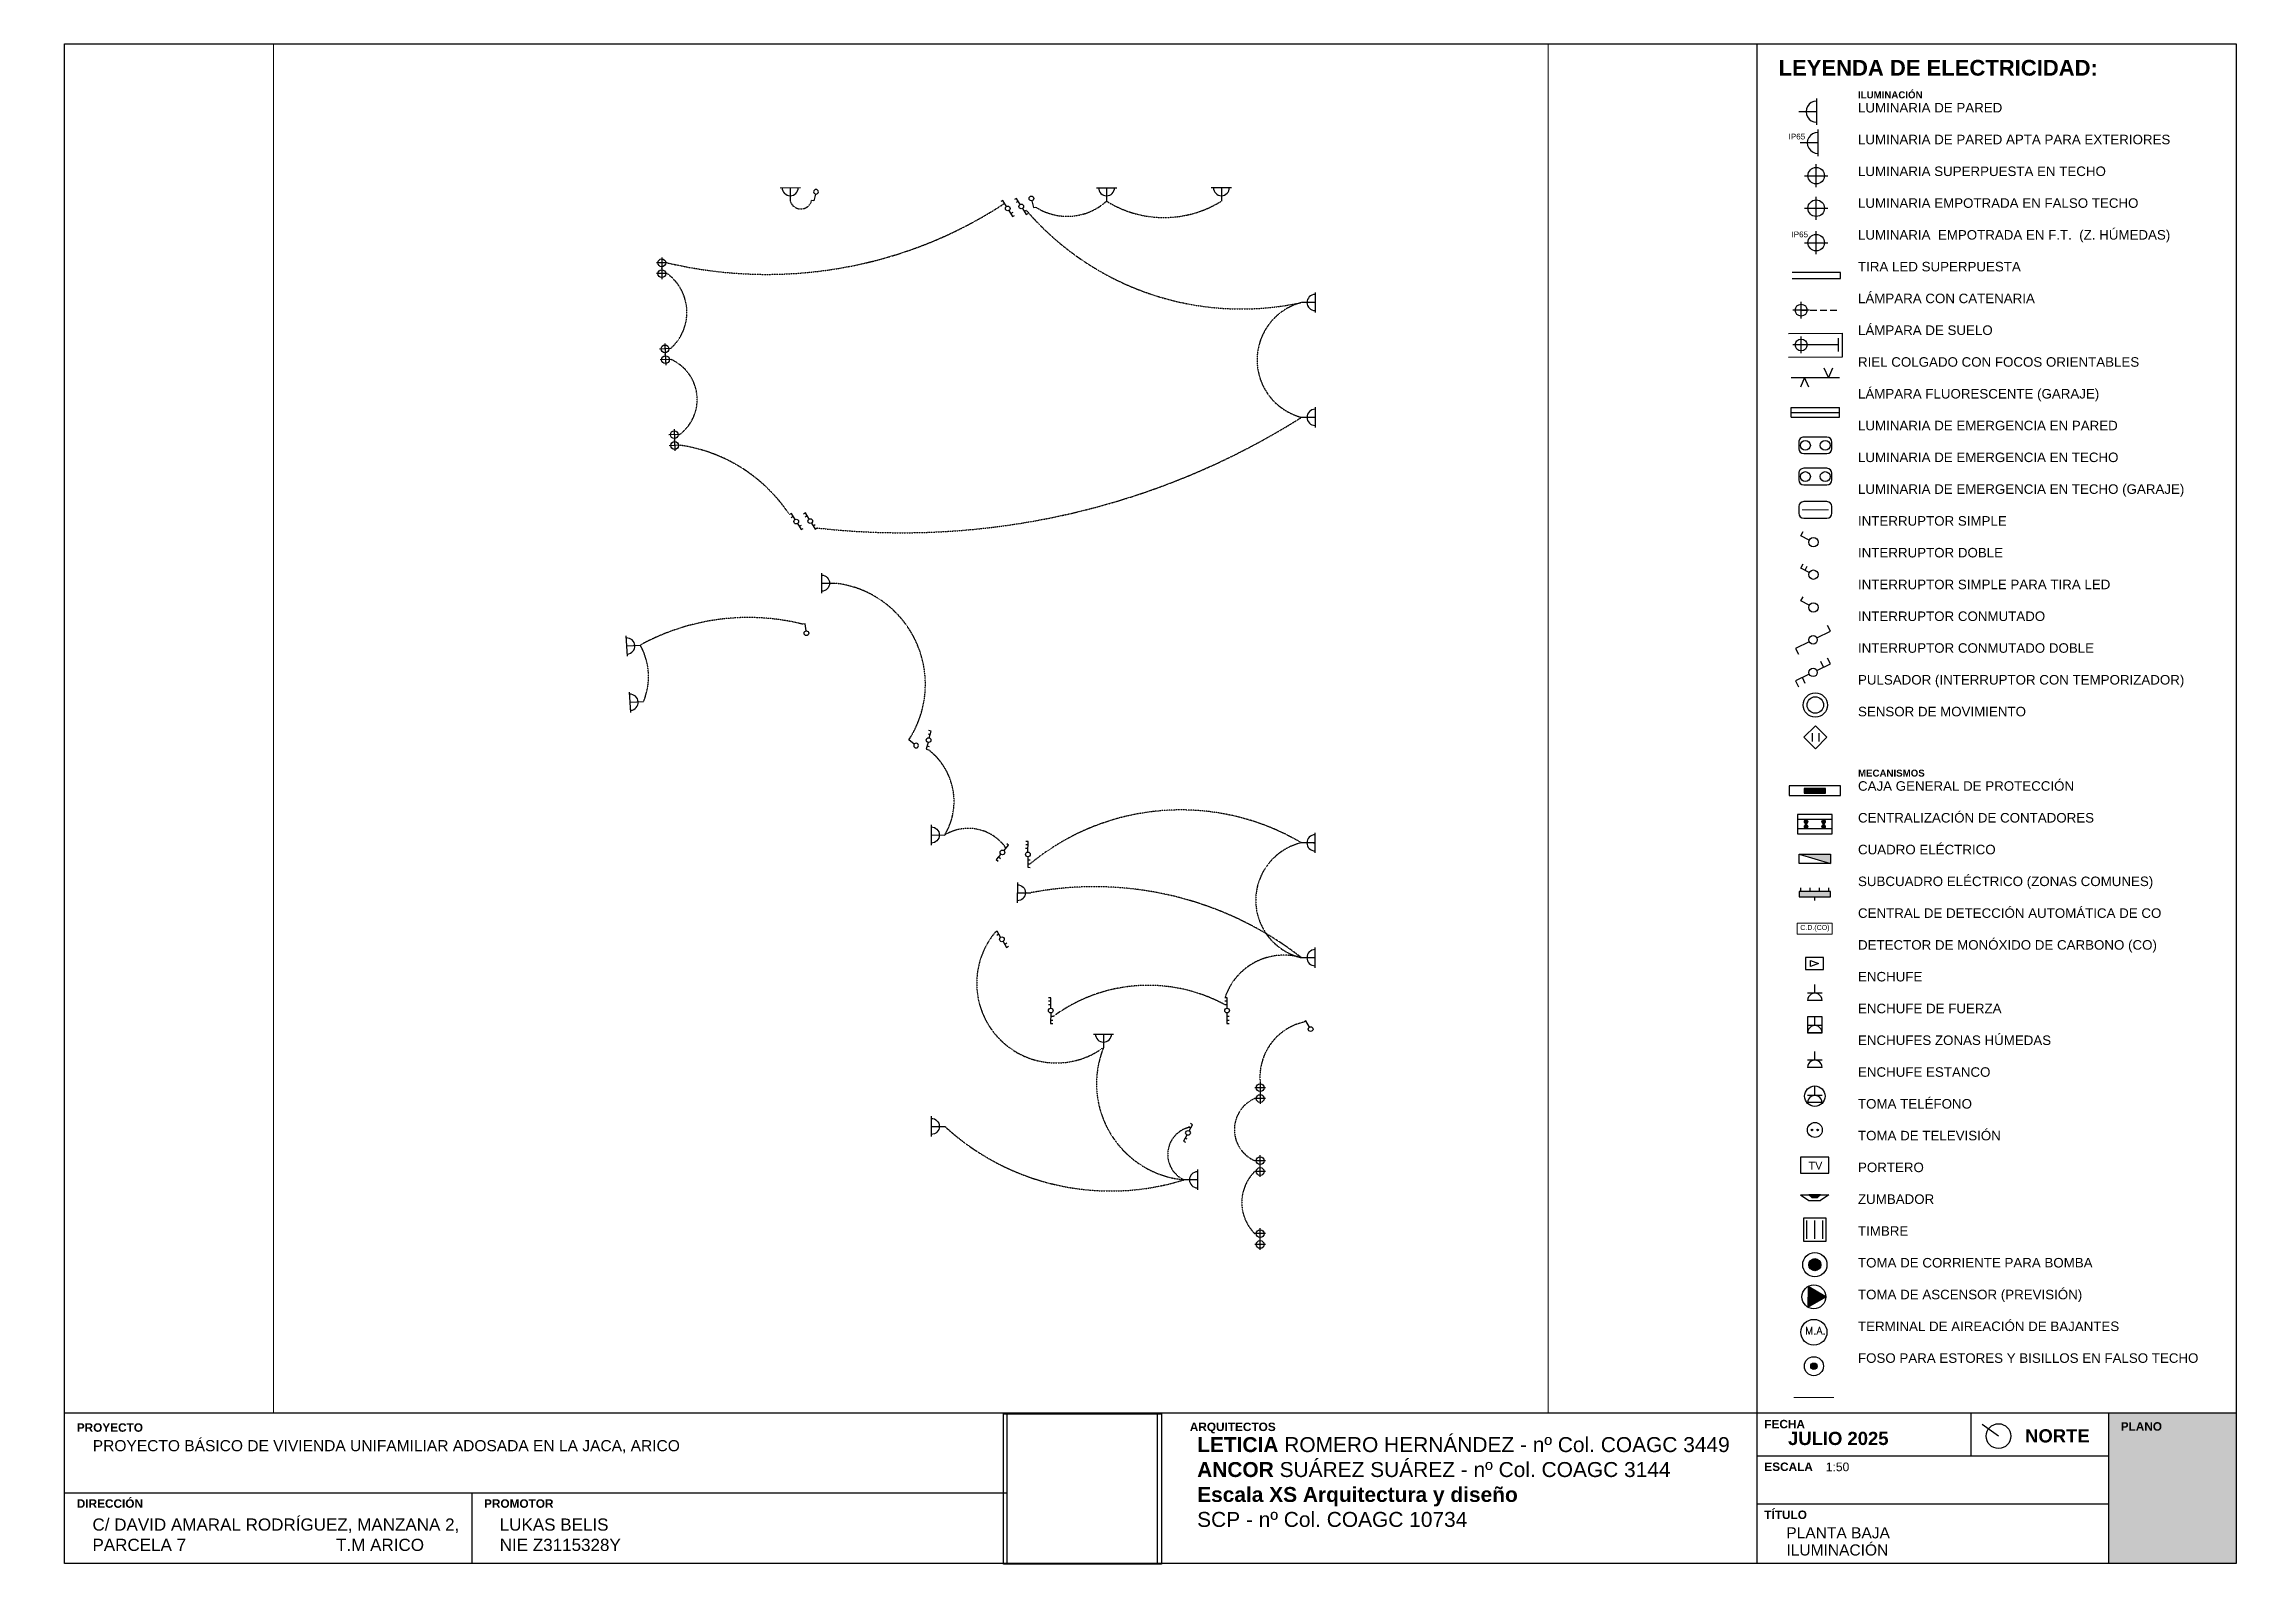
# Paper-space layout 'ILUM_PB' of a CAD drawing. Header units: metres, sheet in millimetres. Extents: x 0 to 414, y 1 to 291.
# The model-space entities are those that its viewports show. They can reach past a viewport. Long polylines and large blocks are cut down to what shows.
import ezdxf
from ezdxf.enums import TextEntityAlignment as Align

# ---------------------------------------------------------------- set-up
doc = ezdxf.new("R2010")
doc.units = ezdxf.units.M
doc.header["$XCLIPFRAME"] = 2
doc.linetypes.add('CONTINUA', pattern=[0])
doc.linetypes.add('RAYITAS2', pattern=[0.1875, 0.125, -0.0625])
for name, color, linetype in [('03electricidad', 220, 'Continuous'), ('03electricidad - iluminación', 220, 'Continuous'), ('03electricidad 1 - mecanismos', 232, 'Continuous'), ('04Presentacion', 7, 'Continuous'), ('04Ventana Presentación', 250, 'Continuous'), ('_guía', 3, 'Continuous')]:
    doc.layers.add(name, color=color, linetype=linetype)
for name, color, linetype, true_color in [('04Ventanas presentación', 7, 'Continuous', 0xffffff), ('PDF2_Rellenos sólidos', 7, 'Continuous', 0xffffff), ('PDF_Rellenos sólidos', 7, 'Continuous', 0xffffff)]:
    doc.layers.add(name, color=color, linetype=linetype, true_color=true_color)
doc.styles.add('ARIAL', font='arial.ttf')
doc.styles.add('BankGothic', font='bgothl.ttf')
doc.styles.add('CYPETXT', font='romans__.ttf', dxfattribs={"height": 0.2})
doc.styles.add('UNEN', font='arial.ttf')
picture_1 = doc.add_image_def('image1.png', size_in_pixel=(401, 382))

# ---------------------------------------------------------------- blocks, each defined once
blk = doc.blocks.new('_caratula hostel')
at = {"layer": '04Presentacion', "ltscale": 0.1}
h = blk.add_hatch(color=252, dxfattribs=at)
h.dxf.hatch_style = 1
h.paths.add_polyline_path([(414.1749168296822, 32.601640524066), (390.0840465432291, 32.601640524066), (390.0840465432293, 4.212580727186718), (414.1749168296822, 4.212580727186718)])
for p, q in [((182.1665553406386, 4.212580727679719), (182.1665553406386, 32.60164052435364)), ((210.5556151117204, 4.212580727392008), (210.5556151117204, 32.60164052406594)), ((323.7607147602142, 4.212580727186718), (323.7607147602142, 32.60164052406597)), ((414.1749168296822, 27.15349867860901), (414.1749168296824, 27.15349867860906)), ((323.7607147602142, 15.46721632333608), (390.0840465432293, 15.46721632333608))]:
    blk.add_line(p, q, dxfattribs=at)
at = {"layer": '04Presentacion', "linetype": 'Continuous'}
blk.add_lwpolyline([(4.202156111771159, 4.212580727186718), (4.202156111771159, 291.1723210841374), (414.1749168296822, 291.1723210841374), (414.1749168296822, 4.212580727186718)], close=True, dxfattribs=at)
at = {"layer": '04Presentacion', "ltscale": 0.1}
for points in [[(414.1749168296822, 32.601640524066), (4.202156092971791, 32.60164052406587)], [(364.0722309973929, 32.60164052406599), (364.0722309973929, 24.53986588300006)], [(390.0840465432293, 32.601640524066), (390.0840465432293, 4.212580727186718)], [(323.7607147602142, 24.53986588300006), (390.0840465432291, 24.53986588300006)], [(4.202156111771159, 17.58935318729391), (182.1665553406386, 17.58935318729391)], [(81.09053294565432, 17.58935318729391), (81.09053294565432, 4.212580727186718)]]:
    blk.add_lwpolyline(points, dxfattribs=at)
at = {"layer": '04Presentacion', "attachment_point": 1, "style": 'BankGothic'}
for s, insert, char_height, width in [('{\\fArial|b1|i0|c0|p34;\\C8;PROYECTO}', (6.498056713914427, 30.69526151757721), 1.594487527470779, 92.2528338314138), ('{\\fArial|b1|i0|c0|p34;\\C8;ARQUITECTOS}', (216.6322591028146, 30.8279542040379), 1.594487527470779, 92.2528338314138), ('{\\fArial|b1|i0|c0|p34;\\C8;FECHA}', (325.0977942040066, 31.34927578360067), 1.594487527470779, 92.2528338314138), ('{\\fArial|b1|i0|c0|p34;JULIO 2025}', (329.5790971778827, 29.08832323191613), 2.491386761673093, 155.1989321101103), ('{\\fArial|b1|i0|c0|p34;NORTE}', (374.325707584106, 29.57366095026289), 2.491386761673093, 155.1989321101103), ('{\\fArial|b1|i0|c0|p34;\\C8;PLANO}', (392.3799471453726, 30.90591970770044), 1.594487527470779, 92.2528338314138), ('{\\fArial|b0|i0|c0|p34;PROYECTO BÁSICO DE VIVIENDA UNIFAMILIAR ADOSADA EN LA JACA, ARICO}', (9.516266306721352, 27.52649924525766), 2.1, 171.1158461030153), ('{\\fArial|b1|i0|c0|p34;LETICIA\\fArial|b0|i0|c0|p34; ROMERO HERNÁNDEZ - nº Col. COAGC 3449\\fArial|b1|i0|c0|p34;\\PANCOR\\fArial|b0|i0|c0|p34; SUÁREZ SUÁREZ - nº Col. COAGC 3144\\P\\fArial|b1|i0|c0|p34;Escala XS Arquitectura y diseño\\fArial|b0|i0|c0|p34; \\PSCP - nº Col. COAGC 10734}', (218.0161293021254, 28.0919758843009), 2.825079538880173, 102.7773827197645), ('{\\fArial|b1|i0|c0|p34;\\C8;ESCALA}', (325.0977942040067, 23.29308141823382), 1.594487527470779, 92.2528338314138), ('{\\fArial|b1|i0|c0|p34;\\C8;DIRECCIÓN}', (6.49805671391446, 16.34256872224), 1.594487527470779, 92.2528338314138), ('{\\fArial|b0|i0|c0|p34;C/ DAVID AMARAL RODRÍGUEZ, MANZANA 2, PARCELA 7^I^I^I^IT.M ARICO}', (9.454740801173294, 12.72818856944692), 2.299999999999999, 72.03325064714258), ('{\\fArial|b1|i0|c0|p34;\\C8;PROMOTOR}', (83.38643355931896, 16.34256872224), 1.594487527470779, 92.2528338314138), ('{\\fArial|b0|i0|c0|p34;LUKAS BELIS\\PNIE Z3115328Y}', (86.34311763505644, 12.72818856944684), 2.299999999999999, 72.03325064714258), ('{\\fArial|b1|i0|c0|p34;\\C8;TÍTULO}', (325.0977942040067, 14.22043185856983), 1.594487527470779, 92.2528338314138)]:
    blk.add_mtext(s, dxfattribs=dict(at, insert=insert, char_height=char_height, width=width))
at = {"layer": '04Presentacion', "color": 252, "true_color": 0x939598, "style": 'ARIAL'}
blk.add_attdef('ESCALA', (336.7008910053264, 21.65806785816321), '', height=1.631071039444062, dxfattribs=at)
at = {"layer": '04Presentacion', "style": 'ARIAL'}
blk.add_attdef('LAMINA', text='', height=9.5, dxfattribs=at).set_placement((402.1294816864557, 11.87564876727992), align=Align.CENTER)
for tag, p in [('PLANTA', (329.2484716826496, 8.968635962129621)), ('PLANO', (329.2669092576834, 5.732480974009376))]:
    blk.add_attdef(tag, p, '', height=2.1, dxfattribs=at)
at = {"layer": '04Presentacion', "color": 7, "true_color": 0xffffff}
image = blk.add_image(picture_1, insert=(181.4856726645263, 4.089110263256921), size_in_units=(29.801081095159347, 28.38905979638621), dxfattribs=at)
image.set_boundary_path([(-0.5, -0.5), (400.4999999999999, 381.5)])
image.dxf.clipping = 0
blk = doc.blocks.new('EF')
at = {"layer": '03electricidad', "color": 0, "linetype": 'Continuous'}
for p, q in [((-0.0749999999992781, 0), (0.0749999999992781, 0)), ((-0.0749999999997186, -0.0749999999991076), (0.0750000000012392, -0.0749999999991076)), ((0, -0.0749999999991076), (0, -0.1659109381754433))]:
    blk.add_line(p, q, dxfattribs=at)
blk.add_arc((7.674e-13, 0), 0.075, 180, 2.7141e-12, dxfattribs=at)
blk = doc.blocks.new('enchufe de fuerza')
at = {"layer": '03electricidad', "color": 7}
blk.add_lwpolyline([(454.8690328777208, 29.02333106912806), (455.0975600312855, 29.02333106912806), (455.0975600312855, 29.27609876544044), (454.8690328777208, 29.27609876544044)], close=True, dxfattribs=at)
at = {"layer": '03electricidad', "xscale": 1.523514357112998, "yscale": 1.523514357112998, "zscale": 1.523514357112998, "rotation": 180}
blk.add_blockref('EF', (454.9832964545031, 29.02333106912806), dxfattribs=at)
blk = doc.blocks.new('teléfono')
at = {"layer": '03electricidad'}
h = blk.add_hatch(color=256, dxfattribs=at)
h.dxf.hatch_style = 1
h.paths.add_polyline_path([(454.7204947314186, 22.6591683578155, 1), (454.6965446451713, 22.6591683578155, 1)])
h.paths.add_polyline_path([(454.8081154976311, 22.6591683578155, 1), (454.7841654113839, 22.6591683578155, 1)])
for centre, radius in [((454.7523300714012, 22.6591683578155), 0.1179579326767453), ((454.7085196882949, 22.6591683578155), 0.0119750431235843), ((454.7961404545075, 22.6591683578155), 0.0119750431235843)]:
    blk.add_circle(centre, radius, dxfattribs=at)
blk = doc.blocks.new('Luminaria para el garaje (alumbrado normal)_Lampara fluorescente')
at = {"layer": '03electricidad - iluminación'}
for p, q in [((-0.22, -0.044), (-0.22, 0.044)), ((-0.22, 0.044), (0.22, 0.044)), ((-0.22, 0), (0.22, 0)), ((0.22, -0.044), (0.22, 0.044)), ((-0.22, -0.044), (0.22, -0.044))]:
    blk.add_line(p, q, dxfattribs=at)
blk = doc.blocks.new('Luminaria de emergencia_Luminaria de emergencia')
at = {"layer": '03electricidad - iluminación', "color": 0}
for p, q in [((-0.1499999999999986, 0.0300000000000011), (-0.1499999999999986, -0.0300000000000011)), ((0.1049999999999969, 0.0749999999999993), (-0.1049999999999969, 0.0749999999999993)), ((0.1499999999999986, -0.0300000000000011), (0.1499999999999986, 0.0300000000000011)), ((-0.1049999999999969, -0.0749999999999993), (0.1049999999999969, -0.0749999999999993))]:
    blk.add_line(p, q, dxfattribs=at)
for centre in [(-0.0900000000000034, 0), (0.0900000000000034, 0)]:
    blk.add_circle(centre, 0.045, dxfattribs=at)
for centre, start, end in [((-0.1049999999999969, 0.0300000000000011), 90, 180), ((0.1049999999999969, 0.0300000000000011), 0, 90), ((-0.1049999999999969, -0.0300000000000011), 180, 270), ((0.1049999999999969, -0.0300000000000011), 270, 0)]:
    blk.add_arc(centre, 0.045, start, end, dxfattribs=at)
blk = doc.blocks.new('Luminaria de emergencia_ estanca_Luminaria de emergencia_ estanca')
at = {"layer": '03electricidad - iluminación', "color": 0}
for p, q in [((-0.1500000000000003, 0.0300000000000011), (-0.1500000000000003, -0.0300000000000011)), ((0.1050000000000004, 0.0749999999999993), (-0.1050000000000004, 0.0749999999999993)), ((0.1500000000000003, -0.0300000000000011), (0.1500000000000003, 0.0300000000000011)), ((-0.1050000000000004, -0.0749999999999993), (0.1050000000000004, -0.0749999999999993))]:
    blk.add_line(p, q, dxfattribs=at)
at = {"layer": '03electricidad - iluminación', "color": 0, "lineweight": 9}
blk.add_line((0.1199999999999992, 0), (-0.1199999999999992, 0), dxfattribs=at)
at = {"layer": '03electricidad - iluminación', "color": 0}
for centre, start, end in [((-0.1050000000000004, 0.0300000000000011), 90, 180), ((0.1050000000000004, 0.0300000000000011), 0, 90), ((-0.1050000000000004, -0.0300000000000011), 180, 270), ((0.1050000000000004, -0.0300000000000011), 270, 0)]:
    blk.add_arc(centre, 0.045, start, end, dxfattribs=at)
blk = doc.blocks.new('Arqueta de bombeo_Arqueta de bombeo')
at = {"layer": '03electricidad 1 - mecanismos'}
blk.add_hatch(color=0, dxfattribs=at).paths.add_polyline_path([(-0.1060660171779837, 0.1060660171779837), (-0.0388228567653783, -0.144888873943362), (0.144888873943362, 0.0388228567653783)])
at = {"layer": '03electricidad 1 - mecanismos', "color": 0}
blk.add_lwpolyline([(-0.1060660171779837, 0.1060660171779837), (-0.0388228567653783, -0.144888873943362), (0.144888873943362, 0.0388228567653783)], close=True, dxfattribs=at)
blk.add_circle((0, 0), 0.15, dxfattribs=at)
blk = doc.blocks.new('Caja general de proteccion (CGP)_Caja general de proteccion (CGP)')
at = {"layer": '03electricidad 1 - mecanismos'}
blk.add_hatch(color=0, dxfattribs=at).paths.add_polyline_path([(0.1999999999999993, 0.0450000000000053), (-0.1999999999999993, 0.0450000000000053), (-0.1999999999999993, -0.0450000000000017), (0.1999999999999993, -0.0450000000000017)])
at = {"layer": '03electricidad 1 - mecanismos', "color": 0}
for points in [[(0.4840000000000018, 0.090000000000007), (-0.4840000000000018, 0.090000000000007), (-0.4840000000000018, -0.0899999999999999), (0.4840000000000018, -0.0899999999999999), (0.4840000000000018, 0.090000000000007)], [(0.1999999999999993, 0.0450000000000053), (-0.1999999999999993, 0.0450000000000053), (-0.1999999999999993, -0.0450000000000017), (0.1999999999999993, -0.0450000000000017)]]:
    blk.add_lwpolyline(points, close=True, dxfattribs=at)
blk = doc.blocks.new('Concentracion de contadores (CC)_Concentracion de contadores (CC)')
at = {"layer": '03electricidad 1 - mecanismos'}
h = blk.add_hatch(color=0, dxfattribs=at)
edge = h.paths.add_edge_path()
edge.add_ellipse((-0.1649999999999991, 0.0450000000000017), major_axis=(0, -0.04), ratio=0.75, start_angle=0, end_angle=360)
h = blk.add_hatch(color=0, dxfattribs=at)
edge = h.paths.add_edge_path()
edge.add_ellipse((0.1649999999999991, 0.0450000000000017), major_axis=(0, -0.04), ratio=0.75, start_angle=0, end_angle=360)
h = blk.add_hatch(color=0, dxfattribs=at)
edge = h.paths.add_edge_path()
edge.add_ellipse((-0.1649999999999991, -0.0450000000000017), major_axis=(0, -0.04), ratio=0.75, start_angle=0, end_angle=360)
h = blk.add_hatch(color=0, dxfattribs=at)
edge = h.paths.add_edge_path()
edge.add_ellipse((0.1649999999999991, -0.0450000000000017), major_axis=(0, -0.04), ratio=0.75, start_angle=0, end_angle=360)
at = {"layer": '03electricidad 1 - mecanismos', "color": 0}
for p, q in [((-0.3240000000000016, 0.0899999999999999), (0.3240000000000016, 0.0899999999999999)), ((-0.3240000000000016, -0.0899999999999999), (0.3240000000000016, -0.0899999999999999))]:
    blk.add_line(p, q, dxfattribs=at)
blk.add_lwpolyline([(0.3299999999999983, 0.1799999999999997), (-0.3299999999999983, 0.1799999999999997), (-0.3299999999999983, -0.1799999999999997), (0.3299999999999983, -0.1799999999999997), (0.3299999999999983, 0.1799999999999997)], close=True, dxfattribs=at)
for centre in [(-0.1649999999999991, 0.0450000000000017), (0.1649999999999991, 0.0450000000000017), (-0.1649999999999991, -0.0450000000000017), (0.1649999999999991, -0.0450000000000017)]:
    blk.add_ellipse(centre, major_axis=(0, -0.04), ratio=0.75, dxfattribs=at)
blk = doc.blocks.new('Detector de monoxido de carbono_Detector de monoxido de carbono')
at = {"layer": '03electricidad 1 - mecanismos', "color": 0}
for points in [[(0.0749999999999993, 0.1125000000000007), (-0.0749999999999993, 0.1125000000000007), (-0.0749999999999993, -0.1125000000000007), (0.0749999999999993, -0.1125000000000007), (0.0749999999999993, 0.1125000000000007)], [(0, 0.0500000000000007), (0.0375000000000014, -0.0500000000000007), (-0.0375000000000014, -0.0500000000000007), (0, 0.0500000000000007)]]:
    blk.add_lwpolyline(points, close=True, dxfattribs=at)
blk = doc.blocks.new('Central modular de detección automática de monoxido de carbono')
at = {"layer": '03electricidad 1 - mecanismos', "color": 0, "lineweight": 0}
blk.add_lwpolyline([(22.93748103631144, -27.00062424840024), (22.47068103631145, -27.00062424840024), (22.47068103631145, -27.14560074799507), (22.93748103631144, -27.14560074799507)], close=True, dxfattribs=at)
at = {"layer": '03electricidad 1 - mecanismos', "color": 0, "lineweight": 0, "insert": (22.34192422039601, -27.02371216434477), "char_height": 0.0672, "attachment_point": 1, "style": 'UNEN'}
blk.add_mtext_dynamic_manual_height_columns('\\pxqc;C.D.(CO)', width=0.733586382959956, gutter_width=12.5, heights=[0], dxfattribs=at)
blk = doc.blocks.new('Cuadro general de mando y proteccion de servicios generales_Cuadro de servicios generales')
at = {"layer": '03electricidad 1 - mecanismos'}
blk.add_hatch(color=0, dxfattribs=at).paths.add_polyline_path([(-0.0288000000000004, 0.1727999999999987), (-0.0288000000000004, -0.1727999999999987), (0.0288000000000004, -0.1727999999999987), (0.0288000000000004, 0.1727999999999987)])
at = {"layer": '03electricidad 1 - mecanismos', "color": 0}
for p, q in [((-0.0699428571428555, 0), (-0.0288000000000004, 0)), ((0.0288000000000004, 0.1568000000000005), (0.0699428571428555, 0.1568000000000005)), ((0.0288000000000004, 0.052266666666668), (0.0699428571428555, 0.052266666666668)), ((0.0288000000000004, -0.052266666666668), (0.0699428571428555, -0.052266666666668)), ((0.0288000000000004, -0.1568000000000005), (0.0699428571428555, -0.1568000000000005))]:
    blk.add_line(p, q, dxfattribs=at)
blk.add_lwpolyline([(-0.0288000000000004, 0.1727999999999987), (-0.0288000000000004, -0.1727999999999987), (0.0288000000000004, -0.1727999999999987), (0.0288000000000004, 0.1727999999999987)], close=True, dxfattribs=at)
blk = doc.blocks.new('Detector de movimiento_Sensor de proximidad')
at = {"layer": '03electricidad - iluminación', "color": 0}
for p, q in [((-0.0289964286625342, -0.035001785668733), (-0.0289964286625306, 0.035001785668733)), ((0.0289964286625306, -0.035001785668733), (0.0289964286625342, 0.035001785668733))]:
    blk.add_line(p, q, dxfattribs=at)
blk.add_lwpolyline([(0, -0.0990000000000002), (-0.0990000000000002, 0), (0, 0.0990000000000002), (0.0990000000000002, 0), (0, -0.0990000000000002)], close=True, dxfattribs=at)
blk = doc.blocks.new('Aspirador para ventilacion mecanica_Aspirador para ventilacion mecanica')
at = {"layer": '03electricidad 1 - mecanismos'}
h = blk.add_hatch(color=0, dxfattribs=at)
edge = h.paths.add_edge_path()
edge.add_arc((3.6e-15, -1.42e-14), 0.04, 0, 360)
at = {"layer": '03electricidad 1 - mecanismos', "color": 0}
for radius in [0.12, 0.04]:
    blk.add_circle((3.6e-15, -1.42e-14), radius, dxfattribs=at)
blk = doc.blocks.new('Zumbador_Zumbador')
at = {"layer": '03electricidad 1 - mecanismos'}
for p, q in [((-0.088000000000001, 0.0770000000000017), (0.088000000000001, 0.0770000000000017)), ((-0.088000000000001, 0), (0.088000000000001, 0)), ((-0.088000000000001, -0.0770000000000017), (0.088000000000001, -0.0770000000000017))]:
    blk.add_line(p, q, dxfattribs=at)
blk.add_lwpolyline([(0.1099999999999994, 0.1099999999999994), (-0.1099999999999994, 0.1099999999999994), (-0.1099999999999994, -0.1099999999999994), (0.1099999999999994, -0.1099999999999994), (0.1099999999999994, 0.1099999999999994)], close=True, dxfattribs=at)
blk = doc.blocks.new('Toma de interfono_Toma de interfono')
at = {"layer": '03electricidad 1 - mecanismos'}
blk.add_hatch(color=256, dxfattribs=at).paths.add_polyline_path([(0.0225000000000009, 0.0450000000000017), (0, 0.0225000000000009), (0, -0.0225000000000009), (0.0225000000000009, -0.0450000000000017)])
for p, q in [((0.0225000000000009, 0.1099999999999994), (0.0225000000000009, -0.1099999999999994)), ((0.0225000000000009, -0.1099999999999994), (-0.0225000000000009, -0.0450000000000017))]:
    blk.add_line(p, q, dxfattribs=at)
blk.add_lwpolyline([(0.0225000000000009, 0.1099999999999994), (-0.0225000000000009, 0.0450000000000017), (-0.0225000000000009, -0.0450000000000017)], dxfattribs=at)
blk.add_lwpolyline([(0.0225000000000009, 0.0450000000000017), (0, 0.0225000000000009), (0, -0.0225000000000009), (0.0225000000000009, -0.0450000000000017)], close=True, dxfattribs=at)
blk = doc.blocks.new('A$C5fa2120c')
at = {"layer": '03electricidad'}
h = blk.add_hatch(color=232, dxfattribs=at)
h.dxf.hatch_style = 1
h.paths.add_polyline_path([(-82.47431193322937, 105.5464471926341), (-76.6066067370428, 103.7782966209247), (-76.6066067370428, 105.5464471926341)])
h = blk.add_hatch(color=232, dxfattribs=at)
h.dxf.hatch_style = 1
edge = h.paths.add_edge_path()
edge.add_arc((-79.54045933513487, 28.04315348431874), 1.144811891022372, 0, 360)
for p, q in [((-79.2140059785177, 245.7583581271708), (-82.54380275172696, 245.7583581271834)), ((-79.2140059785143, 248.2666727796992), (-79.21400597851323, 243.2500434746424)), ((-78.98048542118266, 242.3785348363778), (-78.98048542118158, 237.3619055313211)), ((-78.980485421186, 239.8702201838494), (-82.31028219439526, 239.870220183862)), ((-81.4705577535973, 233.6747547363195), (-77.09387187921504, 233.6747547363195)), ((-79.28221481640651, 231.4864117991316), (-79.28221481640651, 235.8501994340014)), ((-80.55115317322532, 208.2914836941679), (-83.68273095516054, 208.2795592070543)), ((-82.11559026902842, 206.7150868655168), (-82.12755000187462, 209.8559207899739)), ((-84.54603734261605, 203.8828707507829), (-74.39929433649826, 203.9493525815725)), ((-82.11559026902842, 200.1441937888734), (-82.12755000187462, 203.2850277133306)), ((-75.12197769044973, 202.9684303638883), (-75.11239905179205, 200.4529132003512)), ((-74.39929433649826, 203.9493525815725), (-74.38197321083396, 199.4005236329742)), ((-74.38197321083396, 199.4005236329742), (-84.5287162169518, 199.3340418022692)), ((-75.11730492834874, 201.7412817380678), (-83.68273095516054, 201.708666130411)), ((-80.60736912533719, 145.6731415116949), (-83.17067252075589, 144.4119949846765)), ((-83.17095464530888, 144.4118561499147), (-82.63589789088769, 143.3245733557007)), ((-77.87609896100071, 140.876566813769), (-78.41115571542156, 141.9638496079834)), ((-83.17095464530888, 138.2713618950896), (-82.63589789088769, 137.1840791008755)), ((-80.60736912533719, 139.5326472568697), (-83.17067252075589, 138.2715007298513)), ((-81.35396406862566, 137.8147911991462), (-81.8890208230465, 138.9020739933606))]:
    blk.add_line(p, q, dxfattribs=at)
at = {"layer": '03electricidad', "color": 146, "true_color": 0x005f7f}
for p, q in [((-79.28221481640651, 225.3435094580312), (-79.28221481640651, 229.707297092901)), ((-81.4705577535973, 227.531852395219), (-77.09387187921504, 227.531852395219)), ((-81.4705577535973, 221.0253268457529), (-77.09387187921504, 221.0253268457529)), ((-79.28221481640651, 218.836983908565), (-79.28221481640651, 223.2007715434349))]:
    blk.add_line(p, q, dxfattribs=at)
at = {"layer": '03electricidad', "color": 102}
for p, q in [((-74.71504394223888, 215.4002928444809), (-83.8493856905741, 215.4002928444809)), ((-74.71504394223888, 214.2585001259595), (-74.71504394223888, 215.4002928444809)), ((-83.8493856905741, 214.2585001259595), (-74.71504394223888, 214.2585001259595)), ((-82.16478118114077, 153.3832841706725), (-81.752719844301, 154.1650069810707)), ((-80.60133556035088, 152.5591614969959), (-82.16478118114077, 153.3832841706725))]:
    blk.add_line(p, q, dxfattribs=at)
at = {"layer": '03electricidad', "linetype": 'Continuous'}
for p, q in [((-82.16478118114077, 165.6848045713168), (-81.752719844301, 166.4665273817149)), ((-80.60133556035088, 164.8606818976402), (-82.16478118114077, 165.6848045713168)), ((-82.16478118114077, 159.5766965334334), (-81.752719844301, 160.3584193438315)), ((-80.60133556035088, 158.7525738597569), (-82.16478118114077, 159.5766965334334)), ((-81.38305837074563, 159.164635196595), (-80.97099703390592, 159.9463580069931))]:
    blk.add_line(p, q, dxfattribs=at)
at = {"layer": '03electricidad'}
for points in [[(-84.02251558806051, 195.558433745753), (-74.88817383972525, 195.5584337461479)], [(-80.68180375895554, 193.7552628327885), (-81.47330090468277, 195.5584337453075), (-82.26479805041038, 193.7552628327885)], [(-76.18209141402372, 197.3616046592719), (-76.9735885597513, 195.5584337467527), (-77.7650857054789, 197.3616046592719)], [(-79.15779674531495, 146.3863318332129), (-76.59429555661, 147.647575674625), (-77.12907018647824, 148.7349973036009)], [(-79.15779674531495, 140.2458375783877), (-76.59429555661, 141.5070814197999), (-77.12907018647824, 142.5945030487757)]]:
    blk.add_lwpolyline(points, dxfattribs=at)
at = {"layer": '03electricidad', "color": 232}
for points in [[(-82.47431193322937, 105.5464471926341), (-76.6066067370428, 105.5464471926341), (-76.6066067370428, 103.7782966209247), (-82.47431193322937, 103.7782966209247)], [(-82.24384932659763, 45.32098995103813), (-76.87852133848997, 45.32098995103813), (-76.87852133848997, 48.32281662000124), (-82.24384932659763, 48.32281662000124)]]:
    blk.add_lwpolyline(points, close=True, dxfattribs=at)
blk.add_lwpolyline([(-82.47431193322937, 105.5464471926341), (-76.6066067370428, 103.7782966209247)], dxfattribs=at)
at = {"layer": '03electricidad', "color": 30, "linetype": 'RAYITAS2', "ltscale": 12, "const_width": 0.2}
blk.add_lwpolyline([(-75.9496910644242, 2.980139441861126), (-83.54078659764615, 2.980139441861126)], dxfattribs=at)
at = {"layer": '03electricidad'}
for centre, radius in [((-79.28221481640651, 233.6747547363195), 1.563102097994053), ((-82.12157013545152, 208.2855038277447), 1.121734533798296), ((-82.12157013545152, 201.7146107511014), 1.121734533798296), ((-79.88248403868295, 146.0297853296508), 0.8078695450008432), ((-79.88248403868295, 139.8892910748256), 0.8078695450008432), ((-79.45534471389288, 133.7248069263079), 2.303999999999902), ((-79.45534471389288, 133.7248069263079), 1.556556395959323)]:
    blk.add_circle(centre, radius, dxfattribs=at)
at = {"layer": '03electricidad', "color": 146, "true_color": 0x005f7f}
for centre in [(-79.28221481640651, 227.531852395219), (-79.28221481640651, 221.0253268457529)]:
    blk.add_circle(centre, 1.563102097994053, dxfattribs=at)
at = {"layer": '03electricidad', "linetype": 'Continuous'}
for centre in [(-79.81961274994698, 164.4486205607974), (-79.81961274994698, 158.340512522914)]:
    blk.add_circle(centre, 0.8836770324132277, dxfattribs=at)
at = {"layer": '03electricidad', "color": 102}
blk.add_circle((-79.81961274994698, 152.1471001601532), 0.8836770324132277, dxfattribs=at)
at = {"layer": '03electricidad', "color": 232}
for centre, radius in [((-79.5404593351311, 59.87402639621013), 1.927347674472426), ((-79.54045933513487, 28.04315348431874), 2.289623782044744), ((-79.54045933513487, 28.04315348431874), 1.144811891022372)]:
    blk.add_circle(centre, radius, dxfattribs=at)
at = {"layer": '03electricidad', "color": 232, "extrusion": (0, -0.1654389569787138, 0.9862200319978272)}
blk.add_circle((-79.72247298480112, 15.0774707910212, -2.529254081860978), 2.471999999999999, dxfattribs=at)
at = {"layer": '03electricidad'}
for centre in [(-79.2140059785177, 245.7583581271708), (-78.980485421186, 239.8702201838494)]:
    blk.add_arc(centre, 1.986377009896169, 89.99999999998371, 269.9999999999838, dxfattribs=at)
at = {"layer": '03electricidad', "linetype": 'RAYITAS2', "ltscale": 10}
blk.add_open_spline([(-82.26862648303631, 208.2795592071016), (-79.8595479170882, 208.2766962000364), (-77.4504693511401, 208.2738331929711), (-75.041390785192, 208.2709701859059)], degree=3, dxfattribs=at)
at = {"layer": '03electricidad', "color": 212, "xscale": 20.75986760985284, "yscale": 20.75986760985284, "zscale": 20.75986760985284}
blk.add_blockref('Luminaria para el garaje (alumbrado normal)_Lampara fluorescente', (-79.45534471389288, 188.9626718239816), dxfattribs=at)
at = {"layer": '03electricidad', "color": 30, "true_color": 0xf8991e, "xscale": 20.75986760985284, "yscale": 20.75986760985284, "zscale": 20.75986760985284, "rotation": 180}
blk.add_blockref('Luminaria de emergencia_Luminaria de emergencia', (-79.45534471389288, 182.7501538567742), dxfattribs=at)
at = {"layer": '03electricidad', "color": 40, "true_color": 0xf8d731, "xscale": 20.75986760985284, "yscale": 20.75986760985284, "zscale": 20.75986760985284, "rotation": 180}
blk.add_blockref('Luminaria de emergencia_Luminaria de emergencia', (-79.45534471389288, 176.8615869024485), dxfattribs=at)
at = {"layer": '03electricidad', "color": 40, "true_color": 0xf8d731, "xscale": 20.75986760985284, "yscale": 20.75986760985284, "zscale": 20.75986760985284}
blk.add_blockref('Luminaria de emergencia_ estanca_Luminaria de emergencia_ estanca', (-79.45534471389288, 170.5708522388888), dxfattribs=at)
at = {"layer": '03electricidad', "xscale": 22, "yscale": 22, "zscale": 22, "rotation": 180}
blk.add_blockref('Detector de movimiento_Sensor de proximidad', (-79.43568224421426, 127.6273756113007), dxfattribs=at)
at = {"layer": '03electricidad', "color": 232}
for name, p, xscale, yscale, zscale, rotation in [('Caja general de proteccion (CGP)_Caja general de proteccion (CGP)', (-79.540459335136, 117.5362834919823), 10, 10, 10, 180), ('Concentracion de contadores (CC)_Concentracion de contadores (CC)', (-79.54045933513606, 111.2271091379731), 10, 10, 10, 180), ('Cuadro general de mando y proteccion de servicios generales_Cuadro de servicios generales', (-79.5404593351361, 97.99638147923272), 16.97831364637321, 16.97831364637321, 16.97831364637321, 90), ('Detector de monoxido de carbono_Detector de monoxido de carbono', (-79.59390263017053, 84.93309130294091), 15, 15, 15, 270), ('EF', (-79.54045933513618, 77.92809637430052), 18.17120813784307, 18.17120813784307, 18.17120813784307, 180), ('EF', (-79.5404593351311, 58.64438562665407), 18.17120813784307, 18.17120813784307, 18.17120813784307, 180), ('Toma de interfono_Toma de interfono', (-79.5611853325438, 40.70644992748849), 24.38785449139858, 24.38785449139858, 24.38785449139858, 90), ('Zumbador_Zumbador', (-79.5611853325438, 34.6648648636039), 19.54855891042796, 19.54855891042796, 19.54855891042796, 90), ('Arqueta de bombeo_Arqueta de bombeo', (-79.72247298480112, 21.9849506340914), 15, 15, 15, 104.0807816801856), ('Aspirador para ventilacion mecanica_Aspirador para ventilacion mecanica', (-79.72247298480136, 8.878743907502916), 15.00000000000004, 15.00000000000004, 15.00000000000004, 90)]:
    blk.add_blockref(name, p, dxfattribs=dict(at, xscale=xscale, yscale=yscale, zscale=zscale, rotation=rotation))
for name, p, xscale, yscale, zscale in [('Central modular de detección automática de monoxido de carbono', (-400.6027604700521, 474.2762855703397, -21.20822622107986), 14.13881748071991, 14.13881748071991, 14.13881748071991), ('enchufe de fuerza', (-5506.201613210645, -274.3310903928019), 11.92716566995589, 11.92716566995589, 11.92716566995589), ('teléfono', (-5503.446838895202, -216.7721510040176), 11.92716566995589, 11.92716566995589, 11.92716566995589)]:
    blk.add_blockref(name, p, dxfattribs=dict(at, xscale=xscale, yscale=yscale, zscale=zscale))
at = {"layer": '03electricidad', "color": 104, "xscale": 18.17120813784307, "yscale": 18.17120813784307, "zscale": 18.17120813784307, "rotation": 180}
blk.add_blockref('EF', (-79.54045933513618, 65.2994705312014), dxfattribs=at)
at = {"layer": '03electricidad', "color": 232, "style": 'CYPETXT', "width": 0.9220876779469254}
blk.add_text('M.A.', height=1.399999999999996, dxfattribs=at).set_placement((-81.36572349425192, 14.88746937868811, -13.28624280753753), (-77.48447349425248, 14.88746937868811, -13.28624280753753), align=Align.FIT)
at = {"layer": '03electricidad', "insert": (-84.49595245734957, 241.6094786818058), "char_height": 1.090766249999999, "attachment_point": 1, "style": 'BankGothic'}
blk.add_mtext_dynamic_manual_height_columns('{\\fArial|b0|i0|c0|p34;IP65}', width=113.0931302746826, gutter_width=12.5, heights=[0], dxfattribs=at)
at = {"layer": '03electricidad', "color": 146, "true_color": 0x005f7f, "insert": (-83.95855452380891, 223.1303629285482), "char_height": 1.090766249999999, "attachment_point": 1, "style": 'BankGothic'}
blk.add_mtext_dynamic_manual_height_columns('{\\fArial|b0|i0|c0|p34;IP65}', width=113.0931302746826, gutter_width=12.5, heights=[0], dxfattribs=at)
at = {"layer": '03electricidad', "color": 232, "insert": (-80.72447734974207, 47.47324224982004), "char_height": 1.457276607795481, "attachment_point": 1, "style": 'UNEN'}
blk.add_mtext_dynamic_manual_height_columns('TV', width=262.548826748598, gutter_width=12.5, heights=[0], dxfattribs=at)
at = {"layer": '04Presentacion', "attachment_point": 1, "style": 'BankGothic'}
for s, width, heights, insert, char_height in [('{\\fArial|b1|i0|c0|p34;LEYENDA DE ELECTRICIDAD:}', 113.0931302746826, [0], (-86.38822237389655, 255.5402398028891), 2.9760696), ('{\\fArial|b1|i0|c0|p34;\\H0.66668x;\\C4;ILUMINACIÓN\\fArial|b0|i0|c0|p34;\\H1.49997x;\\C256;\\P\\H0.91679x;LUMINARIA DE PARED\\P\\PLUMINARIA DE PARED APTA PARA EXTERIORES\\P\\PLUMINARIA SUPERPUESTA EN TECHO\\P\\PLUMINARIA EMPOTRADA EN FALSO TECHO\\P\\PLUMINARIA  EMPOTRADA EN F.T.  (Z. HÚMEDAS)\\P\\PTIRA LED SUPERPUESTA\\P\\PLÁMPARA CON CATENARIA\\P\\PLÁMPARA DE SUELO\\P\\PRIEL COLGADO CON FOCOS ORIENTABLES\\P\\PLÁMPARA FLUORESCENTE (GARAJE)\\P\\PLUMINARIA DE EMERGENCIA EN PARED\\P\\PLUMINARIA DE EMERGENCIA EN TECHO\\P\\PLUMINARIA DE EMERGENCIA EN TECHO (GARAJE)\\P\\PINTERRUPTOR SIMPLE\\P\\PINTERRUPTOR DOBLE \\P\\PINTERRUPTOR SIMPLE PARA TIRA LED\\P\\PINTERRUPTOR CONMUTADO\\P\\PINTERRUPTOR CONMUTADO DOBLE\\P\\PPULSADOR (INTERRUPTOR CON TEMPORIZADOR)\\P\\PSENSOR DE MOVIMIENTO}', 70.0226885142182, [203.3201226542803], (-71.39436354461564, 249.5918547204994), 1.96337925), ('{\\fArial|b1|i0|c0|p34;\\H0.66668x;\\C4;MECANISMOS\\fArial|b0|i0|c0|p34;\\H1.49997x;\\C256;\\P\\H0.91679x;CAJA GENERAL DE PROTECCIÓN\\P\\PCENTRALIZACIÓN DE CONTADORES\\P\\PCUADRO ELÉCTRICO\\P\\PSUBCUADRO ELÉCTRICO (ZONAS COMUNES)\\P\\PCENTRAL DE DETECCIÓN AUTOMÁTICA DE CO \\P\\PDETECTOR DE MONÓXIDO DE CARBONO (CO)\\P\\PENCHUFE\\P\\PENCHUFE DE FUERZA\\P\\PENCHUFES ZONAS HÚMEDAS\\P\\PENCHUFE ESTANCO\\P\\PTOMA TELÉFONO\\P\\PTOMA DE TELEVISIÓN\\P\\PPORTERO\\P\\PZUMBADOR\\P\\PTIMBRE\\P\\PTOMA DE CORRIENTE PARA BOMBA\\P\\PTOMA DE ASCENSOR (PREVISIÓN)\\P\\PTERMINAL DE AIREACIÓN DE BAJANTES\\P\\PFOSO PARA ESTORES Y BISILLOS EN FALSO TECHO}', 67.17952754938857, [203.3201226542803], (-71.394363544616, 121.5178684229723), 1.96337925)]:
    blk.add_mtext_dynamic_manual_height_columns(s, width=width, gutter_width=12.5, heights=heights, dxfattribs=dict(at, insert=insert, char_height=char_height))
blk = doc.blocks.new('A$C3bea13b5')
at = {"layer": '03electricidad - iluminación'}
for p, q in [((0.1540250301968484, 0.1160260719835158), (0, 0.116026071984102)), ((0.1540250301970047, 0.2320521439670387), (0.1540250301970474, 0))]:
    blk.add_line(p, q, dxfattribs=at)
blk.add_arc((0.1540250301968484, 0.1160260719835158), 0.0918830186253974, 89.99999999998204, 269.999999999982, dxfattribs=at)
blk = doc.blocks.new('A$C2271a7fb')
at = {"layer": '03electricidad - iluminación'}
for p, q in [((0.0582374635078633, 0.0401314191816127), (0.1429498540315599, 0.0705256767264118)), ((0.1429498540315599, 0.0705256767264118), (0.1328184348499164, 0.098763140234432))]:
    blk.add_line(p, q, dxfattribs=at)
blk.add_circle((0.0299999999999905, 0.0299999999999869), 0.0299999999999897, dxfattribs=at)
blk = doc.blocks.new('A$C9439838d')
at = {"layer": '03electricidad - iluminación'}
for p, q in [((0.0669469941024161, 0.0824663087588036), (0, 0.0223156647008978)), ((0, 0.0223156647008978), (0.0200502146860728, 0)), ((0.0535237117372844, 0.0300753220289494), (0.0334734970512081, 0.0523909867298542)), ((0.1115783235042329, 0.1225667381310203), (0.1785253176066597, 0.18271738218899)), ((0.1450518205554516, 0.1526420601600336), (0.125001605869393, 0.1749577248608887)), ((0.1785253176066597, 0.18271738218899), (0.1584751029205833, 0.2050330468898949))]:
    blk.add_line(p, q, dxfattribs=at)
blk.add_circle((0.089262658803456, 0.1025165234450185), 0.0299999999999897, dxfattribs=at)

msp = doc.modelspace()

# ---------------------------------------------------------------- linework, layer by layer
at = {"layer": '03electricidad - iluminación'}
for p, q in [((67.08611647339168, -25.17688183248785), (66.94790068125926, -25.17688183295351)), ((67.08611647385746, -25.31509846863159), (66.9479006817249, -25.31509846909714)), ((67.1265085986788, -26.27296262023105), (66.98841875267296, -26.27886174091764)), ((67.13240775538833, -26.41105330947912), (66.99431790938236, -26.4169524301656)), ((67.24482636258416, -27.36871174074889), (67.10673651657832, -27.37461086143548)), ((67.2507255192937, -27.50680242999696), (67.11263567328774, -27.51270155068344)), ((71.69178157665601, -32.65580186594457), (71.66178510182522, -32.65534197713009)), ((71.69247140987784, -32.61080715369843), (71.66247493504693, -32.61034726488396)), ((71.69315656422691, -32.56611762322842), (71.663160089396, -32.56565773441395)), ((71.6910917434343, -32.70079657819071), (71.69315656422691, -32.56611762322842)), ((71.69017196580535, -32.76078952785247), (71.68810246613998, -32.89577366459076)), ((71.6887922993618, -32.85077895234469), (71.71878877419272, -32.85123884115916)), ((71.6887922993618, -32.89578424071959), (71.71878877419272, -32.89624412953413)), ((71.71947860741443, -32.80624412891308), (71.68948213258363, -32.80578424009855)), ((71.98397048955486, -34.65111481129156), (71.95397401472407, -34.65065492247709)), ((71.98466032277669, -34.60612009904543), (71.95466384794578, -34.60566021023095)), ((71.98534547712576, -34.56143056857542), (71.95534900229485, -34.56097067976094)), ((71.98328065633315, -34.6961095235377), (71.98534547712576, -34.56143056857542)), ((74.23444337044133, -34.65110944758248), (74.20444689561053, -34.650649558768)), ((74.23513320366315, -34.60611473533634), (74.20513672883224, -34.60565484652187)), ((74.23581835801222, -34.56142520486633), (74.20582188318132, -34.56096531605186)), ((74.23375353721961, -34.69610415982862), (74.23581835801222, -34.56142520486633)), ((71.98236087870418, -34.75610247319946), (71.98029137903883, -34.89108660993776)), ((71.98098121226066, -34.84609189769168), (72.01097768709157, -34.84655178650616)), ((71.98098121226066, -34.89109718606659), (72.01097768709157, -34.89155707488112)), ((72.01166752031328, -34.80155707426007), (71.98167104548249, -34.80109718544554)), ((74.23283375959066, -34.75609710949038), (74.2307642599253, -34.89108124622867)), ((74.23145409314712, -34.8460865339826), (74.26145056797803, -34.84654642279707)), ((74.23145409314712, -34.8910918223575), (74.26145056797803, -34.89155171117204)), ((74.26214040119974, -34.80155171055099), (74.23214392636895, -34.80109182173646)), ((74.7254776754363, -35.71034080959984), (74.58726188330388, -35.7103408100655)), ((74.72547767590208, -35.84855744574357), (74.58726188376954, -35.84855744620912)), ((74.72547767636775, -36.64182267698751), (74.5872618842352, -36.64182267652196)), ((74.72547767590197, -36.78003931313125), (74.58726188376954, -36.78003931266559)), ((74.72547767590208, -37.57330454390969), (74.58726188376954, -37.57330454344415)), ((74.7254776754363, -37.71152118005343), (74.58726188330388, -37.71152117958777))]:
    msp.add_line(p, q, dxfattribs=at)
for points in [[(67.01700857744183, -25.10777351464887), (67.01700857790749, -25.2459901507925)], [(67.01700857790749, -25.2459901507925), (67.01700857837315, -25.38420678693612)], [(67.05451409767004, -26.20686683593546), (67.06041325437945, -26.34495752518342)], [(67.06041325437945, -26.34495752518342), (67.06631241108886, -26.48304821443139)], [(67.1728318615754, -27.3026159564533), (67.17873101828482, -27.44070664570126)], [(67.17873101828482, -27.44070664570126), (67.18463017499425, -27.57879733494922)], [(74.65636977948645, -35.64123249176085), (74.65636977995212, -35.77944912790448)], [(74.65636977995212, -35.77944912790448), (74.65636978041778, -35.9176657640481)], [(74.65636978041778, -36.71093099482661), (74.65636978088344, -36.57271435868298)], [(74.65636977995212, -36.84914763097023), (74.65636978041778, -36.71093099482661)], [(74.65636977995212, -37.64241286174879), (74.65636978041778, -37.50419622560516)], [(74.65636977948645, -37.78062949789241), (74.65636977995212, -37.64241286174879)]]:
    msp.add_lwpolyline(points, dxfattribs=at)
for centre, radius in [((67.017008577209, -25.17688183272068), 0.0493627829265364), ((67.01700857767466, -25.31509846886442), 0.0493627829265364), ((67.0574636755595, -26.27591218057931), 0.0493627829265364), ((67.06336283226892, -26.41400286982739), 0.0493627829265364), ((67.17578143946488, -27.37166130109716), 0.0493627829265364), ((67.1816805961743, -27.50975199034523), 0.0493627829265364), ((71.69063185461982, -32.73079305302144), 0.0299999999999897), ((71.98282076751867, -34.72610599836844), 0.0299999999999897), ((74.23329364840514, -34.72610063465936), 0.0299999999999897), ((74.65636977925362, -35.71034080983267), 0.0493627829265364), ((74.65636977971928, -35.84855744597641), 0.0493627829265364), ((74.65636978018495, -36.64182267675468), 0.0493627829265364), ((74.65636977971928, -36.78003931289842), 0.0493627829265364), ((74.65636977971928, -37.57330454367686), 0.0493627829265364), ((74.65636977925362, -37.7115211798206), 0.0493627829265364)]:
    msp.add_circle(centre, radius, dxfattribs=at)
at = {"layer": '03electricidad - iluminación', "linetype": 'RAYITAS2'}
for centre, radius, start, end in [((68.35744054286822, -19.78775387659943), 5.537053820811973, 256.7263012197874, 302.9539756680333), ((68.7919164234855, -24.34724991178037), 0.1420185884359627, 197.2948383018835, 346.4843643448022), ((74.4166835492342, -22.14168475112503), 3.624601038049253, 220.7362693608224, 282.2305027201126), ((72.19329193747646, -23.83572805783118), 0.7476627781702172, 237.4325616258408, 312.1944389715511), ((73.42817133580776, -23.21006209922324), 1.388639595650006, 238.1529604287715, 301.8886809219398), ((66.72412168093933, -25.81014713122313), 0.6132808560794132, 311.0047629436339, 53.82458150635636), ((75.37344684978105, -26.41709653087271), 0.7570265409827793, 104.4503613822254, 255.5907508832048), ((66.91246734157939, -26.9222994762886), 0.5565486759519152, 306.6681038161784, 66.7224061792066), ((70.08276585903683, -19.05470403883699), 9.569339948450052, 263.4980814292541, 302.2213963079439), ((66.96112708603019, -29.50579188785342), 2.019857941829064, 33.44186659058375, 81.75677237056593), ((69.08324153206027, -30.55888319355501), 1.299132117406453, 328.2212503769783, 83.57154800637166), ((68.1215714883634, -32.58359407688305), 2.877381258412481, 76.00770469828431, 118.6412633753632), ((66.01676309496645, -30.46205658539052), 0.8303817760726857, 337.6874754380356, 29.09349425555763), ((69.92028098146372, -32.05503711886127), 0.8282768611395827, 328.8571308762061, 52.88857374417675), ((73.6428657322617, -35.19596297280609), 3.0331177679245, 59.46208474932579, 129.372248838836), ((70.93162734721199, -32.98469109782479), 0.5854594515430394, 36.22198845857354, 121.1035561801451), ((75.35173894194465, -33.31670448845024), 0.7520848929819391, 102.8857338690178, 257.1143526133077), ((72.54006075788321, -37.45364435678631), 4.310027401815907, 52.1610825310076, 100.8598336268729), ((72.05421978807766, -34.37683367873505), 1.017072416998219, 140.298089509368, 306.286404343545), ((74.96001726420911, -34.81276203079219), 0.7951177638046253, 73.63698507035973, 161.5378258549191), ((73.2278358024543, -36.45654712317047), 2.053374031956968, 61.57885507593594, 126.2949439314209), ((75.37060080414219, -35.5732583180461), 0.7174583227428507, 102.5152325254336, 185.4365296711499), ((73.79987218673027, -35.65837605092377), 1.233405323577504, 158.0165161965171, 264.6104634906348), ((74.75862646644396, -36.24519006126493), 0.4320685727071458, 113.3666930946074, 246.6333069726663), ((72.74863816850663, -33.89432242480006), 3.134811889506824, 227.4602470457953, 287.3606996588923), ((73.83033787349495, -36.56281713912453), 0.355060303050338, 101.6986932814063, 245.6641023899878), ((74.97859066115267, -37.17667192805489), 0.5571854660691624, 134.6143428517978, 225.3856571482018)]:
    msp.add_arc(centre, radius, start, end, dxfattribs=at)
at = {"layer": '03electricidad - iluminación'}
for p in [(67.01700857790749, -25.2459901507925), (75.3565704151594, -25.68390748941208), (67.06041325437945, -26.34495752518342), (67.06041325437945, -26.34495752518342), (67.17873101828482, -27.44070664570126), (67.17873101828482, -27.44070664570126), (75.33978800496925, -32.5834479046147)]:
    msp.add_point(p, dxfattribs=at)

# ---------------------------------------------------------------- block references
at = {"layer": '03electricidad - iluminación', "yscale": 1.11691504811759, "zscale": 1.11691504811759}
for p, xscale, rotation in [((68.7859100767879, -24.38938635408617), 1.11691504811759, 90.0371837196443), ((72.82504989770855, -24.3895647204894), 1.11691504811759, 90.0371837196443), ((74.2913400545233, -24.38903864337152), 1.11691504811759, 90.0371837196443), ((75.1846216781456, -25.81361037197568), 1.11691504811759, 0.0371832134701206), ((75.18514774230971, -27.27990052879508), 1.11691504811759, 0.0371832134701206), ((69.2286113871452, -29.397510681501), -1.11691504811759, 359.9628167865299), ((66.73376321755634, -29.92899002697775), 1.11691504811759, 183.8096329290199), ((66.77636122967263, -30.64801308952381), 1.11691504811759, 183.8096329290199), ((70.62910278783039, -32.61299149012052), -1.11691504811759, 359.9628167865299), ((75.18410254437201, -32.71315077490439), 1.11691504811759, 0.0371832134701206), ((71.72793728690492, -33.35039632763394), -1.11691504811759, 359.9628167865299), ((75.18410365098217, -34.17944093211998), 1.11691504811759, 0.0371832134701206), ((72.78573669961516, -35.19649575659942), 1.11691504811759, 90.0743664267195), ((70.62910278783039, -36.33366946308392), -1.11691504811759, 359.9628167865299), ((73.6841068425365, -37.01591989367602), 1.11691504811759, 0.0371832134701206)]:
    msp.add_blockref('A$C3bea13b5', p, dxfattribs=dict(at, xscale=xscale, rotation=rotation))
at = {"layer": '03electricidad - iluminación', "xscale": -1}
for p, rotation in [((69.01161670004976, -24.23644836068908), 97.08986902562378), ((70.28291472366956, -31.37838613575363), 341.7872317376224)]:
    msp.add_blockref('A$C2271a7fb', p, dxfattribs=dict(at, rotation=rotation))
at = {"layer": '03electricidad - iluminación'}
for name, p, rotation in [('A$C9439838d', (71.68906745780829, -24.56545882289459), 78.52060535984398), ('A$C2271a7fb', (71.70923219880792, -24.32182539699335), 262.9038347959057), ('A$C9439838d', (71.51598566702229, -24.5912593042018), 78.52060535984398), ('A$C9439838d', (68.81598088382567, -28.58877689027315), 78.52060535984398), ('A$C9439838d', (68.9951771469821, -28.58214374666125), 78.52060535984398), ('A$C2271a7fb', (68.88520664419654, -29.94253098119269), 77.58886135778901), ('A$C9439838d', (70.44469962713057, -31.13655403529419), 212.2398944248492), ('A$C9439838d', (71.4418716728476, -32.59233075981575), 187.2657223241224), ('A$C9439838d', (71.4410990185195, -33.92324423515368), 78.52060535984398), ('A$C2271a7fb', (75.33578952876329, -34.98614283413076), 100.1691294883968), ('A$C9439838d', (73.68393356442633, -36.41394304455185), 18.98032256174026)]:
    msp.add_blockref(name, p, dxfattribs=dict(at, rotation=rotation))

psp = doc.layouts.new('ILUM_PB')

# ---------------------------------------------------------------- hatches: boundary and pattern name
at = {"layer": 'PDF2_Rellenos sólidos', "transparency": 33554559}
h = psp.add_hatch(color=256, dxfattribs=at)
h.paths.add_polyline_path([(0.2777777777777778, 1.902777777777777), (16.20833333333333, 1.902777777777777)], flags=0)
h.paths.add_polyline_path([(16.20833333333333, 1.902777777777777), (16.20833333333333, 11.41666666666666)], flags=0)
h.paths.add_polyline_path([(16.20833333333333, 11.41666666666666), (0.2777777777777778, 11.41666666666666)], flags=0)
h.paths.add_polyline_path([(0.2777777777777778, 11.41666666666666), (0.2777777777777778, 1.902777777777777)], flags=0)
h = psp.add_hatch(color=256, dxfattribs=at)
h.paths.add_polyline_path([(0.2777777777777778, 1.458333333333333), (16.20833333333333, 1.458333333333333)], flags=0)
h.paths.add_polyline_path([(16.20833333333333, 1.458333333333333), (16.20833333333333, 1.73611111111111)], flags=0)
h.paths.add_polyline_path([(16.20833333333333, 1.73611111111111), (0.2777777777777778, 1.73611111111111)], flags=0)
h.paths.add_polyline_path([(0.2777777777777778, 1.73611111111111), (0.2777777777777778, 1.458333333333333)], flags=0)
at = {"layer": 'PDF_Rellenos sólidos', "linetype": 'CONTINUA', "transparency": 33554559}
h = psp.add_hatch(color=256, dxfattribs=at)
h.paths.add_polyline_path([(0.4305555555555556, 2.069444444444444), (11.18055555555555, 2.069444444444444)], flags=0)
h.paths.add_polyline_path([(11.18055555555555, 2.069444444444444), (11.18055555555555, 16.04166666666666)], flags=0)
h.paths.add_polyline_path([(11.18055555555555, 16.04166666666666), (0.4305555555555556, 16.04166666666666)], flags=0)
h.paths.add_polyline_path([(0.4305555555555556, 16.04166666666666), (0.4305555555555556, 2.069444444444444)], flags=0)
h = psp.add_hatch(color=256, dxfattribs=at)
h.paths.add_polyline_path([(0.4305555555555556, 1.583333333333333), (11.15277777777778, 1.583333333333333)], flags=0)
h.paths.add_polyline_path([(11.15277777777778, 1.583333333333333), (11.15277777777778, 1.86111111111111)], flags=0)
h.paths.add_polyline_path([(11.15277777777778, 1.86111111111111), (0.4305555555555556, 1.86111111111111)], flags=0)
h.paths.add_polyline_path([(0.4305555555555556, 1.86111111111111), (0.4305555555555556, 1.583333333333333)], flags=0)

# ---------------------------------------------------------------- linework, layer by layer
at = {"layer": '04Presentacion'}
psp.add_lwpolyline([(323.7607147602142, 32.60164052406597), (323.7607147602142, 291.1723210841374)], dxfattribs=at)
at = {"layer": '04Ventana Presentación', "lineweight": 30, "ltscale": 0.2}
psp.add_lwpolyline([(369.3090110559089, 28.2843759693409), (366.2373054722557, 30.45980936733316)], dxfattribs=at)
at = {"layer": '04Ventana Presentación'}
psp.add_circle((369.3090110559089, 28.2843759693409), 2.334761433964002, dxfattribs=at).dxf.unprotected_set("ltscale", 0)

# ---------------------------------------------------------------- block references
at = {"layer": '04Presentacion'}
ref = psp.add_blockref('_caratula hostel', (0, 0), dxfattribs=at)
ref.add_attrib('ESCALA', '1:50', (336.7008910053264, 21.65806785816321), dxfattribs={"color": 252, "true_color": 0x939598, "height": 1.631071039444062, "style": 'ARIAL'})
ref.add_attrib('PLANTA', 'PLANTA BAJA', (329.2484716826496, 8.968635962129621), dxfattribs={"height": 2.1, "style": 'ARIAL'})
ref.add_attrib('PLANO', 'ILUMINACIÓN', (329.2669092576834, 5.732480974009376), dxfattribs={"height": 2.1, "style": 'ARIAL'})
at = {"layer": '_guía'}
psp.add_blockref('A$C5fa2120c', (414.1749168296822, 32.601640524066), dxfattribs=at)

# ---------------------------------------------------------------- viewports
at = {"layer": '04Ventana Presentación', "color": 7, "true_color": 0xffffff}
vp = psp.add_viewport(center=(163.9583732886821, 161.8869808041017), size=(240.6183015446877, 258.5706805600714), view_center_point=(70.19612464287145, -31.12382768541283), view_height=17.48583476970171, dxfattribs=at)
vp.frozen_layers = ['03electricidad 1 - mecanismos']

doc.saveas('drawing.dxf')
